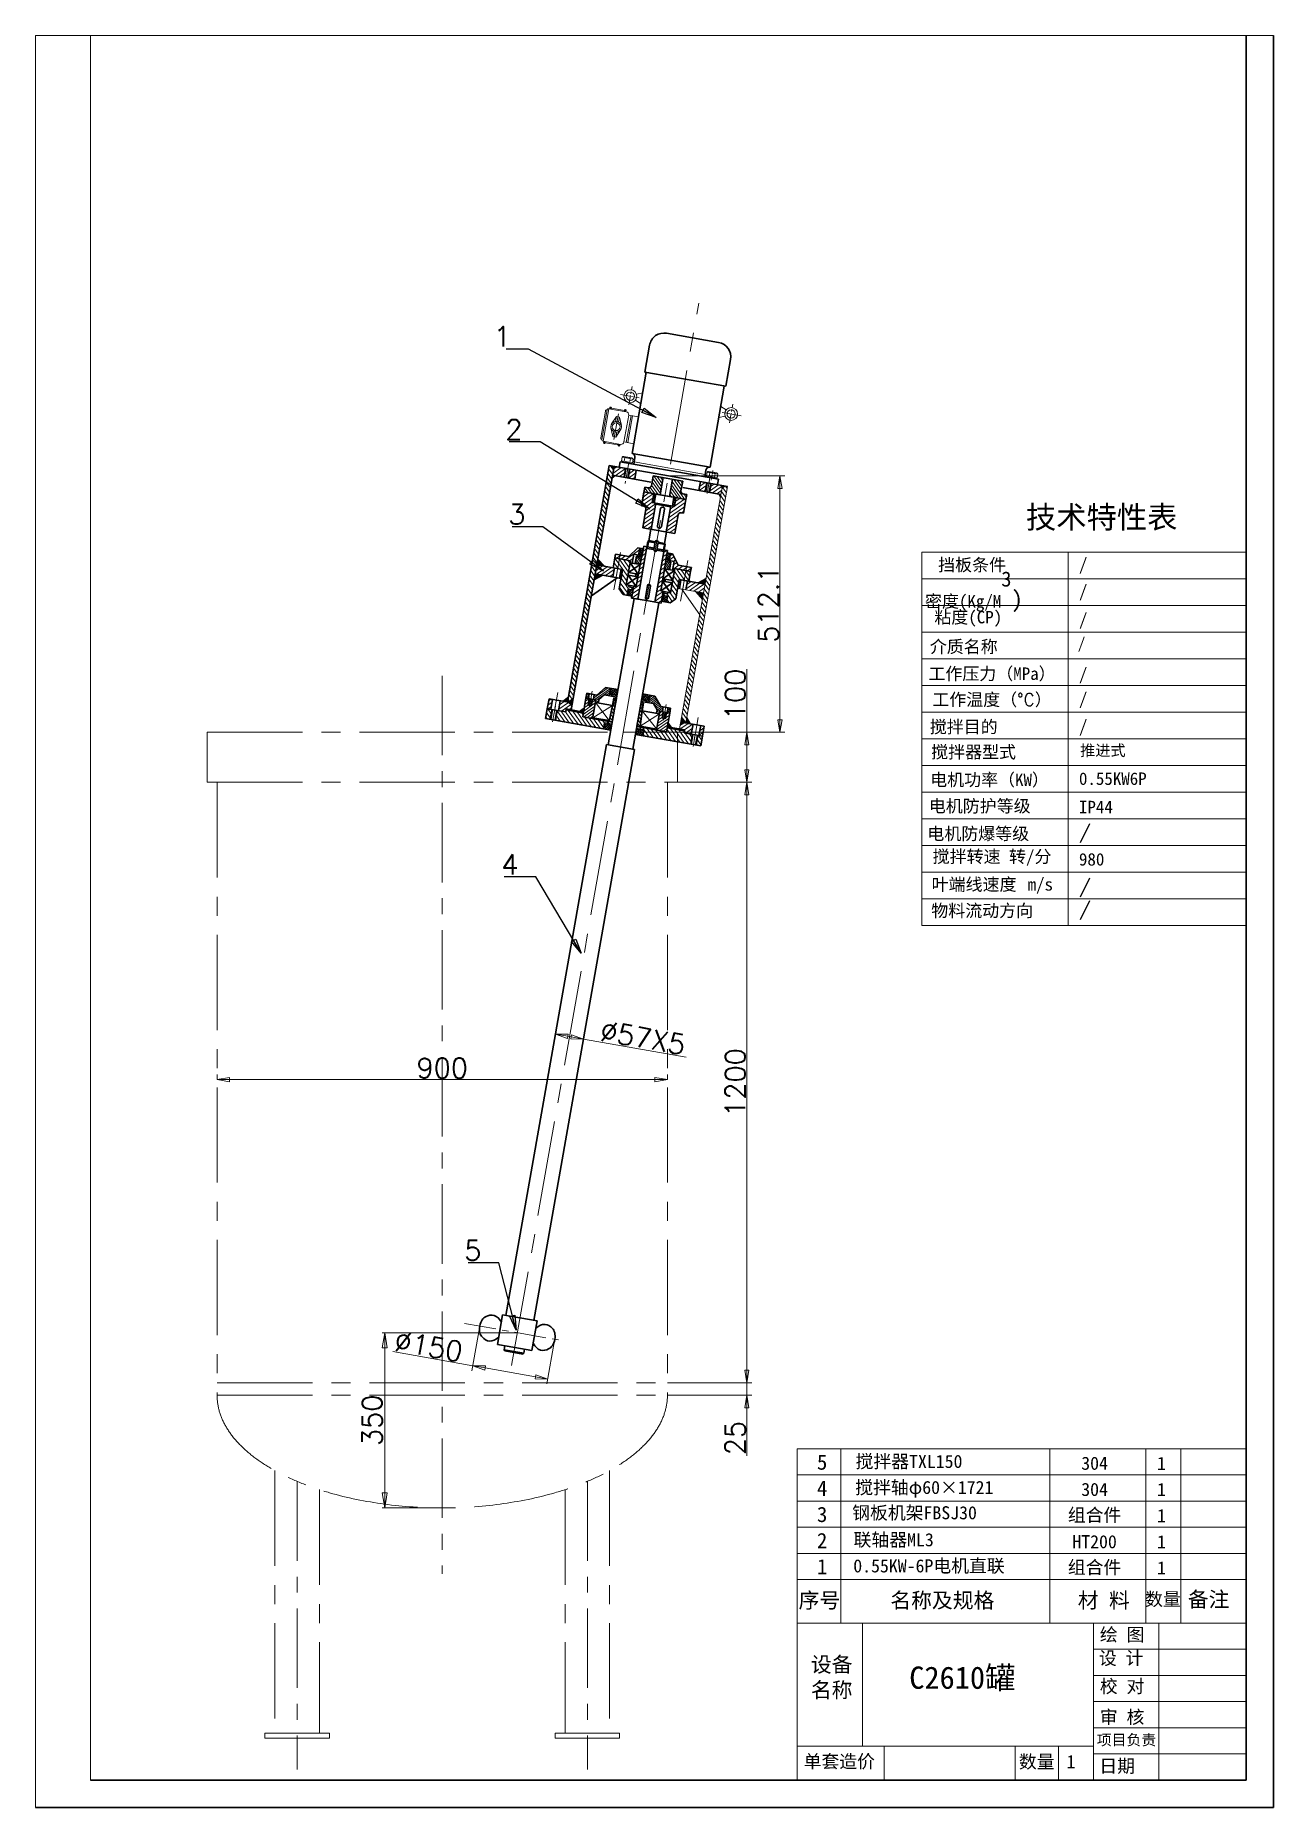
# Model space of a CAD drawing. Extents: x -654 to 1821, y -799 to 2742.
import ezdxf

# ---------------------------------------------------------------- set-up
doc = ezdxf.new("R2010")
doc.units = 0
doc.linetypes.add('CENTER', pattern=[50.8, 31.75, -6.35, 6.35, -6.35])
doc.linetypes.add('CENTERX2', pattern=[101.6, 63.5, -12.7, 12.7, -12.7])
doc.layers.get('0').update_dxf_attribs({"linetype": 'CONTINUOUS', "lineweight": 35})
doc.layers.get('DEFPOINTS').update_dxf_attribs({"linetype": 'CONTINUOUS'})
for name, color, linetype, lineweight in [('CENTER', 1, 'CENTER', 20), ('CENTER2', 3, 'CENTERX2', 20), ('DIM', 4, 'CONTINUOUS', 15)]:
    doc.layers.add(name, color=color, linetype=linetype, lineweight=lineweight)
doc.styles.get("Standard").update_dxf_attribs({"font": 'simplex.shx'})
doc.dimstyles.get("Standard").update_dxf_attribs({"dimtxt": 0.18, "dimasz": 0.18, "dimexe": 0.18, "dimexo": 0.0625, "dimgap": 0.09, "dimtad": 0, "dimtih": 1, "dimtoh": 1, "dimdec": 4, "dimzin": 0, "dimdsep": 46, "dimtxsty": 'Standard', "dimcen": 0.09, "dimadec": 0, "dimazin": 0, "dimtfac": 1, "dimtdec": 4, "dimtofl": 0, "dimtmove": 0, "dimatfit": 3, "dimfxl": 0, "dimtolj": 1, "dimtzin": 0, "dimarcsym": 0})
pattern_1 = [(35, (2174.859, 639.808), (-3.64221, 5.201615), [])]
pattern_2 = [(125, (2163.2244, 573.826), (-5.201615, -3.64221), [])]
pattern_3 = [(35, (2163.2244, 573.826), (-1.821105, 2.600808), []), (125, (2163.2244, 573.826), (-2.600808, -1.821105), [])]

msp = doc.modelspace()

# ---------------------------------------------------------------- texts
at = {"layer": 'DIM', "char_height": 40, "attachment_point": 9}
for s, insert in [('1', (296.47369, 2120.26265)), ('2', (319.76171, 1934.66372)), ('3', (325.52791, 1765.14115)), ('4', (311.52838, 1065.57708)), ('\\A1;5', (237.48983, 294.117))]:
    msp.add_mtext(s, dxfattribs=dict(at, insert=insert))
at = {"layer": 'DIM'}
for s, insert, char_height, width, attachment_point in [('\\f宋体|b0|i0|c134|p2;技术特性表', (1325.75974, 1801.5823), 44.4028529, 629.1067243, 1), ('\\f宋体|b0|i0|c134|p2;挡板条件', (1218.07069, 1682.71831), 24.8655976, 173.4167103, 5), ('\\f宋体|b0|i0|c134|p2;密度(Kg/M\\H30;\\S3^ ;\\H33.5;)', (1221.86679, 1630.32169), 24.8655869, 201.1967805, 5), ('{\\f宋体|b0|i0|c134|p2;/}', (1431.72464, 1697.5791), 24.8655976, 215.25896, 1), ('{\\f宋体|b0|i0|c134|p2;/}', (1431.72464, 1643.85244), 24.8655976, 215.25896, 1), ('\\f宋体|b0|i0|c134|p2;粘度(CP)', (1210.47845, 1576.25737), 24.8655976, 139.747162, 5), ('{\\f宋体|b0|i0|c134|p2;/}', (1431.72464, 1587.196), 24.8655976, 215.25888, 1), ('\\f宋体|b0|i0|c134|p2;介质名称', (1201.48549, 1519.24813), 24.8655976, 342.9259461, 5), ('{\\f宋体|b0|i0|c134|p2;/}', (1429.38332, 1538.52966), 22.2014264, 214.3202207, 1), ('{\\f宋体|b0|i0|c134|p2;工作压力（MPa）}', (1257.99221, 1465.04699), 24.8655976, 399.432696, 5), ('{\\f宋体|b0|i0|c134|p2;/}', (1431.72464, 1478.27772), 24.8655976, 215.25896, 1), ('\\f宋体|b0|i0|c134|p2;工作温度（\\Ftxt.shx;°C\\f宋体|b0|i0|c134|p2;）', (1257.99221, 1413.25957), 24.8655976, 399.4326667, 5), ('{\\f宋体|b0|i0|c134|p2;/}', (1431.72464, 1428.94554), 24.8655976, 215.25888, 1), ('\\f宋体|b0|i0|c134|p2;搅拌目的', (1201.48565, 1359.05837), 24.8655976, 342.9260995, 5), ('{\\f宋体|b0|i0|c134|p2;/}', (1431.72464, 1373.75399), 24.8655976, 215.25896, 1), ('\\f宋体|b0|i0|c134|p2;搅拌器型式', (1221.14002, 1308.73587), 24.8655976, 517.6587731, 5), ('{\\f宋体|b0|i0|c134|p2;推进式}', (1434.13284, 1324.32255), 22.2014264, 430.5179, 1), ('\\f宋体|b0|i0|c134|p2;电机功率（KW）', (1253.07851, 1253.06965), 24.8655976, 517.6587731, 5), ('{\\f宋体|b0|i0|c134|p2;0.55KW6P}', (1431.72464, 1269.2302), 24.8655976, 215.2589, 1), ('\\f宋体|b0|i0|c134|p2;电机防护等级', (1233.42413, 1200.80792), 24.8655976, 517.6587731, 5), ('{\\f宋体|b0|i0|c134|p2;IP44}', (1431.72464, 1212.57382), 24.8655976, 215.25896, 1), ('\\f宋体|b0|i0|c134|p2;电机防爆等级', (1230.49241, 1145.61637), 24.8655976, 517.6587731, 5), ('/', (1431.72464, 1161.77682), 24.8656, 215.2589504, 1), ('\\f宋体|b0|i0|c134|p2;搅拌转速 转/分', (1257.99221, 1098.22352), 24.8655976, 517.6587731, 5), ('{\\f宋体|b0|i0|c134|p2;980}', (1431.72464, 1108.05003), 24.8655976, 215.2589, 1), ('\\f宋体|b0|i0|c134|p2;叶端线速度\\Ftxt.shx; \\f宋体|b0|i0|c134|p2;m/s', (1258.56638, 1042.55721), 24.8655976, 517.6591157, 5), ('/', (1431.72464, 1053.16665), 24.8656, 215.2589459, 1), ('\\f宋体|b0|i0|c134|p2;物料流动方向', (1238.33769, 991.7604), 24.8655976, 517.6587715, 5), ('/', (1431.72464, 1007.92084), 24.8656, 215.2589157, 1), ('\\f宋体|b0|i0|c134|p2;5', (908.12579, -93.64865), 30.4853766, 87.5600988, 1), ('{\\f宋体|b0|i0|c134|p2;搅拌器TXL150}', (985.27462, -94.41316), 26.1303228, 285.591, 1), ('\\f宋体|b0|i0|c134|p2;304', (1462.95442, -111.39787), 26.1303228, 98.7245401, 5), ('\\f宋体|b0|i0|c134|p2;1', (1596.58317, -111.39787), 26.1303228, 418.5729315, 5), ('\\f宋体|b0|i0|c134|p2;4', (908.12579, -145.90929), 30.4853766, 87.5600988, 1), ('{\\f宋体|b0|i0|c134|p2;搅拌轴φ60×1721}', (984.5716, -146.45605), 26.1303228, 389.1441, 1), ('\\f宋体|b0|i0|c134|p2;304', (1462.95442, -163.65852), 26.1303228, 103.3207637, 5), ('\\f宋体|b0|i0|c134|p2;1', (1596.58317, -163.65852), 26.1303228, 418.5729315, 5), ('\\f宋体|b0|i0|c134|p2;3', (908.12579, -198.16994), 30.4853766, 87.5600988, 1), ('{\\f宋体|b0|i0|c134|p2;钢板机架FBSJ30}', (978.49965, -197.0773), 26.1303228, 309.8054, 1), ('\\f宋体|b0|i0|c134|p2;组合件', (1462.95442, -215.91916), 26.1303228, 172.2846244, 5), ('\\f宋体|b0|i0|c134|p2;1', (1596.58317, -215.91916), 26.1303228, 418.5729315, 5), ('{\\f宋体|b0|i0|c134|p2;联轴器ML3}', (981.31688, -250.97735), 26.1303228, 326.4559, 1), ('\\f宋体|b0|i0|c134|p2;2', (908.12579, -250.43058), 30.4853766, 87.5600988, 1), ('\\f宋体|b0|i0|c134|p2;HT200', (1462.95442, -268.17981), 26.1303228, 158.6565577, 5), ('\\f宋体|b0|i0|c134|p2;1', (1596.58317, -268.17981), 26.1303228, 418.5729315, 5), ('\\f宋体|b0|i0|c134|p2;1', (908.12579, -302.69123), 30.4853766, 87.5600988, 1), ('{\\f宋体|b0|i0|c134|p2;0.55KW-6P电机直联}', (980.72821, -303.16541), 26.1303228, 432.7928, 1), ('\\f宋体|b0|i0|c134|p2;组合件', (1462.95442, -320.44045), 26.1303228, 168.5678706, 5), ('\\f宋体|b0|i0|c134|p2;1', (1596.58317, -320.44045), 26.1303228, 418.5729315, 5), ('\\f宋体|b0|i0|c134|p2;序号', (871.47285, -369.84334), 30.4853766, 81.4508293, 1), ('\\f宋体|b0|i0|c134|p2;名称及规格', (1054.73752, -369.84333), 30.4853766, 417.4362625, 1), ('\\f宋体|b0|i0|c134|p2;材 料', (1429.41192, -369.84333), 30.4853766, 191.4098409, 1), ('\\f宋体|b0|i0|c134|p2;数量', (1563.94827, -369.84334), 26.1303228, 81.4508293, 1), ('\\f宋体|b0|i0|c134|p2;备注', (1649.32951, -367.80842), 30.4853766, 130.3215011, 1), ('\\f宋体|b0|i0|c134|p2;绘 图', (1473.49008, -440.51428), 26.1303228, 126.341853, 1), ('\\f宋体|b0|i0|c134|p2;设备\\P名称', (895.90814, -498.04281), 30.4853766, 124.2131027, 1), ('\\f宋体|b0|i0|c134|p2;设 计', (1471.5758, -487.57356), 26.1303228, 126.341853, 1), ('{\\f宋体|b0|i0|c134|p2;C2610罐}', (1092.54636, -517.36931), 44.5536, 319.5108, 1), ('\\f宋体|b0|i0|c134|p2;校 对', (1473.49007, -543.79033), 26.1303228, 126.341853, 1), ('\\f宋体|b0|i0|c134|p2;审 核', (1473.49008, -605.1598), 26.1303228, 126.341853, 1), ('\\f宋体|b0|i0|c134|p2;项目负责', (1467.38126, -653.1061), 21.775269, 126.341853, 1), ('\\f宋体|b0|i0|c134|p2;单套造价', (881.45858, -693.93497), 26.1303228, 177.9257233, 1), ('\\f宋体|b0|i0|c134|p2;数量', (1311.68392, -694.44213), 26.1303228, 87.9407305, 1), ('{\\f宋体|b0|i0|c134|p2;1}', (1406.8813, -694.44213), 26.1303228, 87.9407, 1), ('\\f宋体|b0|i0|c134|p2;日期', (1472.49968, -703.19676), 26.1303228, 130.8876581, 1)]:
    msp.add_mtext(s, dxfattribs=dict(at, insert=insert, char_height=char_height, width=width, attachment_point=attachment_point))

# ---------------------------------------------------------------- blocks, each defined once
blk = doc.blocks.new('_CLOSED')
at = {"color": 0, "linetype": 'ByBlock'}
for p, q in [((-1, 0.17), (0, 0)), ((-1, 0.17), (-1, -0.17)), ((0, 0), (-1, -0.17)), ((0, 0), (-1, 0))]:
    blk.add_line(p, q, dxfattribs=at)
blk = doc.blocks.new('*D3')
at = {"layer": 'DEFPOINTS', "color": 0}
for p in [(234.3, 162.8), (383.8, 134.4), (370.2, 57.1)]:
    blk.add_point(p, dxfattribs=at)
at = {"layer": 'DIM', "color": 0}
for p, q in [((234.3, 162.8), (218.6, 73.7)), ((220.3, 83.5), (60.3, 111.8)), ((383.8, 134.4), (368.4, 47.3)), ((345.6, 61.5), (244.9, 79.2))]:
    blk.add_line(p, q, dxfattribs=at)
at = {"layer": 'DIM', "color": 0, "xscale": 25, "yscale": 25, "zscale": 25}
for p, rotation in [((220.3, 83.5), 170.0000000000057), ((370.2, 57.1), 350.0000000000057)]:
    blk.add_blockref('_CLOSED', p, dxfattribs=dict(at, rotation=rotation))
at = {"layer": 'DIM', "color": 0, "insert": (132, 122.5), "char_height": 40, "attachment_point": 5, "rotation": 350}
blk.add_mtext('\\A1;%%c150', dxfattribs=at)
blk = doc.blocks.new('_DotSmall')
at = {"color": 0, "linetype": 'ByBlock', "const_width": 0.5}
blk.add_lwpolyline([(-0.0625, 0, 1), (0.0625, 0, 1)], format="xyb", close=True, dxfattribs=at)
blk = doc.blocks.new('*D4')
at = {"layer": 'DEFPOINTS', "color": 0}
for p in [(629.2, 1349.6), (767.9, 1349.6), (629.2, 1249.6)]:
    blk.add_point(p, dxfattribs=at)
at = {"layer": 'DIM', "color": 0}
for p, q in [((767.9, 1349.6), (767.9, 1475.8)), ((629.2, 1349.6), (777.9, 1349.6)), ((767.9, 1274.6), (767.9, 1324.6)), ((629.2, 1249.6), (777.9, 1249.6))]:
    blk.add_line(p, q, dxfattribs=at)
at = {"layer": 'DIM', "color": 0, "xscale": 25, "yscale": 25, "zscale": 25}
for p, rotation in [((767.9, 1349.6), 90), ((767.9, 1249.6), 270)]:
    blk.add_blockref('_CLOSED', p, dxfattribs=dict(at, rotation=rotation))
at = {"layer": 'DIM', "color": 0, "insert": (744.9, 1425.2), "char_height": 40, "attachment_point": 5, "rotation": 90}
blk.add_mtext('\\A1;100', dxfattribs=at)
blk = doc.blocks.new('*D5')
at = {"layer": 'DEFPOINTS', "color": 0}
for p in [(699.4, 1249.6), (609.2, 49.6), (767.9, 49.6)]:
    blk.add_point(p, dxfattribs=at)
at = {"layer": 'DIM', "color": 0}
for p, q in [((699.4, 1249.6), (777.9, 1249.6)), ((767.9, 1224.6), (767.9, 74.6)), ((609.2, 49.6), (777.9, 49.6))]:
    blk.add_line(p, q, dxfattribs=at)
at = {"layer": 'DIM', "color": 0, "xscale": 25, "yscale": 25, "zscale": 25}
for p, rotation in [((767.9, 1249.6), 90), ((767.9, 49.6), 270)]:
    blk.add_blockref('_CLOSED', p, dxfattribs=dict(at, rotation=rotation))
at = {"layer": 'DIM', "color": 0, "insert": (744.9, 649.6), "char_height": 40, "attachment_point": 5, "rotation": 90}
blk.add_mtext('\\A1;1200', dxfattribs=at)
blk = doc.blocks.new('*D6')
at = {"layer": 'DEFPOINTS', "color": 0}
for p in [(609.2, 49.6), (609.2, 24.6), (767.9, 24.6)]:
    blk.add_point(p, dxfattribs=at)
at = {"layer": 'DIM', "color": 0}
for p, q in [((767.9, 74.6), (767.9, 99.6)), ((609.2, 49.6), (777.9, 49.6)), ((767.9, 49.6), (767.9, 24.6)), ((609.2, 24.6), (777.9, 24.6)), ((767.9, -0.4), (767.9, -96.2))]:
    blk.add_line(p, q, dxfattribs=at)
at = {"layer": 'DIM', "color": 0, "xscale": 25, "yscale": 25, "zscale": 25}
for p, rotation in [((767.9, 49.6), 270), ((767.9, 24.6), 90)]:
    blk.add_blockref('_CLOSED', p, dxfattribs=dict(at, rotation=rotation))
at = {"layer": 'DIM', "color": 0, "insert": (744.9, -60.8), "char_height": 40, "attachment_point": 5, "rotation": 90}
blk.add_mtext('\\A1;25', dxfattribs=at)
blk = doc.blocks.new('*D7')
at = {"layer": 'DEFPOINTS', "color": 0}
for p in [(-290.8, 655.4), (609.2, 655.4), (609.2, 655.4)]:
    blk.add_point(p, dxfattribs=at)
at = {"layer": 'DIM', "color": 0}
for p, q in [((-290.8, 655.4), (-290.8, 665.4)), ((-265.8, 655.4), (584.2, 655.4)), ((609.2, 655.4), (609.2, 665.4))]:
    blk.add_line(p, q, dxfattribs=at)
at = {"layer": 'DIM', "color": 0, "xscale": 25, "yscale": 25, "zscale": 25, "rotation": 180}
blk.add_blockref('_CLOSED', (-290.8, 655.4), dxfattribs=at)
at = {"layer": 'DIM', "color": 0, "xscale": 25, "yscale": 25, "zscale": 25}
blk.add_blockref('_CLOSED', (609.2, 655.4), dxfattribs=at)
at = {"layer": 'DIM', "color": 0, "insert": (159.2, 678.4), "char_height": 40, "attachment_point": 5}
blk.add_mtext('\\A1;900', dxfattribs=at)
blk = doc.blocks.new('*D58')
at = {"layer": 'DEFPOINTS', "color": 0}
for p in [(383.9, 737.5), (440.1, 727.6), (441.6, 736.5)]:
    blk.add_point(p, dxfattribs=at)
at = {"layer": 'DIM', "color": 0}
for p, q in [((383.9, 737.5), (387.2, 756.2)), ((440.1, 727.6), (443.4, 746.3)), ((410.1, 742), (417, 740.8)), ((441.6, 736.5), (646.6, 700.3))]:
    blk.add_line(p, q, dxfattribs=at)
at = {"layer": 'DIM', "color": 0, "xscale": 25, "yscale": 25, "zscale": 25}
for p, rotation in [((385.5, 746.3), 170.0000000000001), ((441.6, 736.5), 350.0000000000001)]:
    blk.add_blockref('_CLOSED', p, dxfattribs=dict(at, rotation=rotation))
at = {"layer": 'DIM', "color": 0, "insert": (560.4, 738.9), "char_height": 40, "attachment_point": 5, "rotation": 350}
blk.add_mtext('\\A1;%%c57X5', dxfattribs=at)
blk = doc.blocks.new('*D59')
at = {"layer": 'DEFPOINTS', "color": 0}
for p in [(611.1, 1861.7), (520.8, 1349.6), (834.1, 1349.6)]:
    blk.add_point(p, dxfattribs=at)
at = {"layer": 'DIM', "color": 0}
for p, q in [((611.1, 1861.7), (844.1, 1861.7)), ((834.1, 1836.7), (834.1, 1374.6)), ((520.8, 1349.6), (844.1, 1349.6))]:
    blk.add_line(p, q, dxfattribs=at)
at = {"layer": 'DIM', "color": 0, "xscale": 25, "yscale": 25, "zscale": 25}
for p, rotation in [((834.1, 1861.7), 90), ((834.1, 1349.6), 270)]:
    blk.add_blockref('_CLOSED', p, dxfattribs=dict(at, rotation=rotation))
at = {"layer": 'DIM', "color": 0, "insert": (811.1, 1605.7), "char_height": 40, "attachment_point": 5, "rotation": 90}
blk.add_mtext('\\A1;512.1', dxfattribs=at)
blk = doc.blocks.new('*D60')
at = {"layer": 'DEFPOINTS', "color": 0}
for p in [(44.3, 149.6), (309.2, 149.6), (159.2, -200.4)]:
    blk.add_point(p, dxfattribs=at)
at = {"layer": 'DIM', "color": 0}
for p, q in [((309.2, 149.6), (39.3, 149.6)), ((44.3, -170.4), (44.3, 119.6)), ((159.2, -200.4), (39.3, -200.4))]:
    blk.add_line(p, q, dxfattribs=at)
at = {"layer": 'DIM', "color": 0, "xscale": 30, "yscale": 30, "zscale": 30}
for p, rotation in [((44.3, 149.6), 90), ((44.3, -200.4), 270)]:
    blk.add_blockref('_CLOSED', p, dxfattribs=dict(at, rotation=rotation))
at = {"layer": 'DIM', "color": 0, "insert": (19.3, -25.4), "char_height": 40, "attachment_point": 5, "rotation": 90}
blk.add_mtext('\\A1;350', dxfattribs=at)

# ---------------------------------------------------------------- dimensions: what is measured, and where the dimension line sits
at = {"layer": 'DIM'}
for base, p1, p2, override, picture, middle in [((834.05219, 1349.60159), (611.10757, 1861.70162), (520.81052, 1349.60159), {"dimtxt": 40, "dimasz": 25, "dimexe": 10, "dimexo": 0, "dimgap": 3, "dimtad": 1, "dimtih": 0, "dimtoh": 0, "dimzin": 8, "dimblk1": 'CLOSED', "dimblk2": 'CLOSED', "dimsah": 1, "dimcen": 2.5, "dimtfac": 0.6, "dimtofl": 1, "dimldrblk": 'DotSmall', "dimtzin": 8}, '*D59', (811.05219, 1605.65161)), ((767.94335, 1349.60159), (629.21814, 1249.60159), (629.21814, 1349.60159), {"dimtxt": 40, "dimasz": 25, "dimexe": 10, "dimexo": 0, "dimgap": 3, "dimtad": 1, "dimtih": 0, "dimtoh": 0, "dimzin": 8, "dimblk1": 'CLOSED', "dimblk2": 'CLOSED', "dimsah": 1, "dimcen": 2.5, "dimtfac": 0.6, "dimtofl": 1, "dimldrblk": 'DotSmall', "dimtzin": 8}, '*D4', (744.94335, 1425.22064)), ((767.94335, 49.60159), (699.39221, 1249.60159), (609.21814, 49.60159), {"dimtxt": 40, "dimasz": 25, "dimexe": 10, "dimexo": 0, "dimgap": 3, "dimtad": 1, "dimtih": 0, "dimtoh": 0, "dimzin": 8, "dimblk1": 'CLOSED', "dimblk2": 'CLOSED', "dimsah": 1, "dimcen": 2.5, "dimtfac": 0.6, "dimtofl": 1, "dimldrblk": 'DotSmall', "dimtzin": 8}, '*D5', (744.94335, 649.60159)), ((44.2665, 149.60159), (159.21814, -200.39841), (309.21814, 149.60159), {"dimtxt": 40, "dimasz": 30, "dimexe": 5, "dimexo": 0, "dimgap": 5, "dimtad": 1, "dimtih": 0, "dimtoh": 0, "dimzin": 8, "dimblk1": 'CLOSED', "dimblk2": 'CLOSED', "dimsah": 1, "dimcen": 2.5, "dimtfac": 0.6, "dimtofl": 1, "dimldrblk": 'DotSmall', "dimtzin": 8}, '*D60', (19.2665, -25.39841)), ((767.94335, 24.60159), (609.21814, 49.60159), (609.21814, 24.60159), {"dimtxt": 40, "dimasz": 25, "dimexe": 10, "dimexo": 0, "dimgap": 3, "dimtad": 1, "dimtih": 0, "dimtoh": 0, "dimzin": 8, "dimblk1": 'CLOSED', "dimblk2": 'CLOSED', "dimsah": 1, "dimcen": 2.5, "dimtfac": 0.6, "dimtofl": 1, "dimldrblk": 'DotSmall', "dimtzin": 8}, '*D6', (744.94335, -60.77936))]:
    dim = msp.add_linear_dim(base=base, p1=p1, p2=p2, angle=90, dimstyle='Standard', override=override, dxfattribs=at)
    dim.commit()
    dim.dimension.update_dxf_attribs({"geometry": picture, "text_midpoint": middle})
dim = msp.add_aligned_dim(p1=(383.9343, 737.46294), p2=(440.06834, 727.56499), distance=9.02277, text='%%c<>X5', dimstyle='Standard', override={"dimtxt": 40, "dimasz": 25, "dimexe": 10, "dimexo": 0, "dimgap": 3, "dimtad": 1, "dimtih": 0, "dimtoh": 0, "dimzin": 8, "dimblk1": 'CLOSED', "dimblk2": 'CLOSED', "dimsah": 1, "dimcen": 2.5, "dimtfac": 0.6, "dimtofl": 1, "dimldrblk": 'DotSmall', "dimtzin": 8}, dxfattribs=at)
dim.commit()
dim.dimension.update_dxf_attribs({"geometry": '*D58', "text_midpoint": (560.42948, 738.85885)})
dim = msp.add_linear_dim(base=(609.21814, 655.38285), p1=(-290.78186, 655.38285), p2=(609.21814, 655.38285), dimstyle='Standard', override={"dimtxt": 40, "dimasz": 25, "dimexe": 10, "dimexo": 0, "dimgap": 3, "dimtad": 1, "dimtih": 0, "dimtoh": 0, "dimzin": 8, "dimblk1": 'CLOSED', "dimblk2": 'CLOSED', "dimsah": 1, "dimcen": 2.5, "dimtfac": 0.6, "dimtofl": 1, "dimldrblk": 'DotSmall', "dimtzin": 8}, dxfattribs=at)
dim.commit()
dim.dimension.update_dxf_attribs({"geometry": '*D7', "text_midpoint": (159.21814, 678.38285)})
dim = msp.add_linear_dim(base=(370.18499, 57.11677), p1=(234.27681, 162.81577), p2=(383.8185, 134.43628), angle=350, text='%%c150', dimstyle='Standard', override={"dimtxt": 40, "dimasz": 25, "dimexe": 10, "dimexo": 0, "dimgap": 3, "dimtad": 1, "dimtih": 0, "dimtoh": 0, "dimzin": 8, "dimblk1": 'CLOSED', "dimblk2": 'CLOSED', "dimsah": 1, "dimcen": 2.5, "dimtfac": 0.6, "dimtofl": 1, "dimldrblk": 'DotSmall', "dimtzin": 8}, dxfattribs=at)
dim.commit()
dim.dimension.update_dxf_attribs({"geometry": '*D3', "text_midpoint": (128.00879, 99.81897), "dimtype": 160})

# ---------------------------------------------------------------- hatches: boundary and pattern name
at = {"layer": 'DIM'}
h = msp.add_hatch(dxfattribs=at)
h.set_pattern_fill('ANSI31', color=256, scale=2, angle=-10, style=0)
h.set_pattern_definition([(35, (2163.2244, 573.826), (-3.64221, 5.201615), [])])
h.paths.add_polyline_path([(391.58064, 1392.69684), (406.10655, 1390.13553), (407.14844, 1396.04438), (416.99652, 1394.30789), (418.21972, 1401.24501), (411.43385, 1409.50471), (395.0536, 1412.39299)])
h.paths.add_polyline_path([(369.17626, 1396.64734), (376.31612, 1395.38839), (379.78908, 1415.08454), (372.64922, 1416.34349)])
h.paths.add_polyline_path([(643.5023, 1354.36881), (642.46041, 1348.45997), (656.98633, 1345.89866), (660.45929, 1365.59481), (644.07904, 1368.48309), (634.87742, 1363.04241), (633.65422, 1356.10529)])
h.paths.add_polyline_path([(672.25085, 1343.20711), (679.3907, 1341.94816), (682.86367, 1361.64431), (675.72381, 1362.90326)])
h.paths.add_polyline_path([(468.04908, 1683.84137), (464.92341, 1666.11483), (500.13029, 1659.90691), (503.25596, 1677.63345)])
h.paths.add_polyline_path([(519.75149, 1674.72484), (516.55086, 1675.2892), (513.4252, 1657.56266), (516.62582, 1656.9983)])
h.paths.add_polyline_path([(649.49991, 1651.8467), (646.37424, 1634.12016), (681.58112, 1627.91223), (684.70679, 1645.63877)])
h.paths.add_polyline_path([(636.20501, 1654.19095), (633.00438, 1654.7553), (629.87871, 1637.02876), (633.07934, 1636.46441)])
h.paths.add_polyline_path([(697.27825, 1846.50741), (694.15258, 1828.78087), (716.31076, 1824.87378), (718.4402, 1836.95046), (715.0692, 1843.37038)])
h.paths.add_polyline_path([(687.43017, 1848.24389), (675.12007, 1850.41449), (671.99441, 1832.68795), (684.3045, 1830.51735)])
h.paths.add_polyline_path([(521.81122, 1859.1693), (524.93689, 1876.89584), (507.14594, 1880.03286), (501.78249, 1875.15306), (499.65305, 1863.07638)])
h.paths.add_polyline_path([(531.6593, 1857.43282), (543.9694, 1855.26222), (547.09507, 1872.98876), (534.78497, 1875.15936)])
h.paths.add_polyline_path([(521.81122, 1859.1693), (523.28844, 1858.90883), (526.4141, 1876.63537), (524.93689, 1876.89584)])
h.paths.add_polyline_path([(534.78497, 1875.15936), (533.30776, 1875.41983), (530.18209, 1857.69329), (531.6593, 1857.43282)])
h.paths.add_polyline_path([(697.27825, 1846.50741), (695.80104, 1846.76788), (692.67537, 1829.04134), (694.15258, 1828.78087)])
h.paths.add_polyline_path([(684.3045, 1830.51735), (685.78172, 1830.25688), (688.90738, 1847.98342), (687.43017, 1848.24389)])
h = msp.add_hatch(dxfattribs=at)
h.set_pattern_fill('ANSI31', color=256, scale=2, angle=80, style=0)
h.set_pattern_definition(pattern_2)
h.paths.add_polyline_path([(409.57951, 1409.83168), (411.43385, 1409.50471), (421.22371, 1418.28149), (501.78249, 1875.15306), (497.735, 1881.69227), (492.93064, 1882.53941)])
h.paths.add_polyline_path([(729.2845, 1840.86384), (724.48014, 1841.71098), (718.4402, 1836.95046), (637.88142, 1380.07889), (644.07904, 1368.48309), (645.93338, 1368.15612)])
h = msp.add_hatch(color=256, dxfattribs=at)
h.paths.add_polyline_path([(502.77872, 1880.80292), (497.735, 1881.69227), (501.78249, 1875.15306)])
h.paths.add_polyline_path([(507.14594, 1880.03286), (502.77872, 1880.80292), (501.78249, 1875.15306)])
for points in [[(504.57709, 1862.20814), (499.65305, 1863.07638), (498.57739, 1856.97599)], [(711.38672, 1825.74203), (716.31076, 1824.87378), (715.23509, 1818.77339)], [(411.48793, 1420.65485), (400.28095, 1411.47127), (409.57951, 1409.83168)], [(443.12285, 1398.50841), (430.59717, 1389.87888), (441.26942, 1387.99707)], [(459.92368, 1378.61526), (459.57638, 1376.64565), (464.50042, 1375.77741), (464.84772, 1377.74702)], [(587.94869, 1356.041), (587.60139, 1354.07138), (582.67735, 1354.93963), (583.02465, 1356.90924)], [(610.54017, 1368.98822), (619.35898, 1356.59508), (608.68673, 1358.47688)], [(647.84179, 1378.97929), (655.23194, 1366.51653), (645.93338, 1368.15612)]]:
    msp.add_hatch(color=256, dxfattribs=at).paths.add_polyline_path(points)
h = msp.add_hatch(dxfattribs=at)
h.set_pattern_fill('ANSI31', color=256, scale=1.5, angle=80, style=0)
h.set_pattern_definition([(125, (-166.779, 1752.2054), (-3.901212, -2.731658), [])])
h.paths.add_polyline_path([(571.42985, 1838.23508), (564.0438, 1839.53744), (562.30731, 1829.68936), (594.80597, 1823.95897), (600.88366, 1858.42724), (580.6951, 1861.98703), (577.22213, 1842.29088, -0.4142135624)])
h.paths.add_polyline_path([(613.51732, 1820.65966), (626.31982, 1818.40223), (646.01597, 1814.92927), (647.75245, 1824.77734), (640.3664, 1826.07971, -0.4142135624), (636.3106, 1831.87198), (639.78356, 1851.56814), (619.595, 1855.12793)])
h = msp.add_hatch(color=256, dxfattribs=at)
h.paths.add_polyline_path([(719.43642, 1842.60032), (724.48014, 1841.71098), (718.4402, 1836.95046)])
h.paths.add_polyline_path([(715.0692, 1843.37038), (719.43642, 1842.60032), (718.4402, 1836.95046)])
h = msp.add_hatch(dxfattribs=at)
h.set_pattern_fill('ANSI31', color=256, scale=2, angle=-10, style=0)
h.set_pattern_definition([(35, (-166.779, 1752.2054), (-3.64221, 5.201615), [])])
h.paths.add_polyline_path([(586.26386, 1807.1875), (578.8778, 1808.48986), (582.00347, 1826.2164), (562.30731, 1829.68936), (557.44516, 1802.11474), (562.3692, 1801.2465, -0.4142135624), (566.425, 1795.45422), (559.82637, 1758.03153), (577.06051, 1754.99269)])
h.paths.add_polyline_path([(636.22978, 1788.22289), (641.15382, 1787.35465), (646.01597, 1814.92927), (626.31982, 1818.40223), (623.19415, 1800.67569), (615.80809, 1801.97805), (606.60474, 1749.78324), (623.83887, 1746.7444), (630.43751, 1784.16709, -0.4142135624)])
h = msp.add_hatch(dxfattribs=at)
h.set_pattern_fill('ANSI37', color=256, angle=-10, style=0)
h.set_pattern_definition([(35, (-166.779, 1752.2054), (-1.821105, 2.600808), []), (125, (-166.779, 1752.2054), (-2.600808, -1.821105), [])])
h.paths.add_polyline_path([(578.8778, 1808.48986), (582.81703, 1807.79527), (585.9427, 1825.52181), (582.00347, 1826.2164)])
h.paths.add_polyline_path([(619.25492, 1801.37028), (623.19415, 1800.67569), (626.31982, 1818.40223), (622.38059, 1819.09682)])
h = msp.add_hatch(dxfattribs=at)
h.set_pattern_fill('ANSI31', color=256, scale=2, angle=-10, style=0)
h.set_pattern_definition(pattern_1)
h.paths.add_polyline_path([(535.53455, 1692.2504), (534.83996, 1688.31117), (538.77919, 1687.61657), (541.90485, 1705.34311), (551.75293, 1703.60663), (554.18401, 1717.39394), (550.24478, 1718.08853), (531.9997, 1700.9971), (505.40989, 1705.6856), (504.0207, 1697.80714)])
h.paths.add_polyline_path([(619.53342, 1673.37742), (623.47265, 1672.68283), (624.16725, 1676.62206), (655.6811, 1671.06532), (657.07028, 1678.94378), (630.48047, 1683.63228), (619.18132, 1705.93316), (615.24209, 1706.62775), (612.81101, 1692.84044), (622.65909, 1691.10396)])
h = msp.add_hatch(dxfattribs=at)
h.set_pattern_fill('ANSI37', color=256, angle=-10, style=0)
h.set_pattern_definition([(35, (1200.3804, 1302.627), (-1.821105, 2.600808), []), (125, (1200.3804, 1302.627), (-2.600808, -1.821105), [])])
h.paths.add_polyline_path([(528.47686, 1623.43042), (538.32494, 1621.69394), (540.40872, 1633.51163), (530.56064, 1635.24811)])
h.paths.add_polyline_path([(597.41341, 1611.27505), (607.26148, 1609.53857), (609.34526, 1621.35626), (599.49718, 1623.09274)])
h.paths.add_polyline_path([(561.07766, 1716.1784), (554.18401, 1717.39394), (552.10023, 1705.57625), (558.99388, 1704.36071)])
h.paths.add_polyline_path([(606.26466, 1696.0256), (613.15831, 1694.81006), (615.24209, 1706.62775), (608.34843, 1707.84329)])
h = msp.add_hatch(dxfattribs=at)
h.set_pattern_fill('ANSI31', color=256, scale=2, angle=-10, style=0)
h.set_pattern_definition(pattern_1)
h.paths.add_polyline_path([(537.63035, 1617.75471), (549.94045, 1615.58411), (568.34715, 1719.97373), (561.9459, 1721.10244), (558.12564, 1699.43667), (554.99997, 1681.71013), (554.01517, 1681.88378), (546.72194, 1640.52185), (541.7979, 1641.39009)])
h.paths.add_polyline_path([(584.40872, 1609.50642), (596.71881, 1607.33582), (600.88637, 1630.9712), (595.96233, 1631.83944), (603.25555, 1673.20137), (602.27075, 1673.37502), (605.39641, 1691.10156), (609.21667, 1712.76733), (602.81542, 1713.89604)])
h = msp.add_hatch(dxfattribs=at)
h.set_pattern_fill('ANSI31', color=256, angle=80, style=0)
h.set_pattern_definition([(125, (233.7045, 1473.078), (-2.600808, -1.821105), [])])
h.paths.add_polyline_path([(544.68803, 1686.57468), (554.53611, 1684.8382), (557.14083, 1699.61032), (547.29276, 1701.3468)])
h.paths.add_polyline_path([(616.2293, 1689.19143), (606.38122, 1690.92791), (603.7765, 1676.15579), (613.62458, 1674.41931)])
h = msp.add_hatch(color=256, dxfattribs=at)
h.paths.add_polyline_path([(483.38025, 1681.13807), (470.11031, 1695.53116), (468.04908, 1683.84137)])
h.paths.add_polyline_path([(462.66912, 1653.33011), (481.29302, 1663.22843), (464.92341, 1666.11483)])
h = msp.add_hatch(dxfattribs=at)
h.set_pattern_fill('ANSI31', color=256, scale=2, angle=80, style=0)
h.set_pattern_definition([(125, (2174.859, 639.808), (-5.201615, -3.64221), [])])
h.paths.add_polyline_path([(535.53455, 1692.2504), (504.0207, 1697.80714), (500.54774, 1678.11098), (519.75149, 1674.72484), (512.97921, 1636.31734), (521.09081, 1624.73278), (528.47686, 1623.43042), (530.56064, 1635.24811), (537.9467, 1633.94575), (538.81494, 1638.86979), (532.41369, 1639.9985), (532.93464, 1642.95293), (527.02579, 1643.99482)])
h.paths.add_polyline_path([(615.65849, 1628.36648), (609.74964, 1629.40837), (609.2287, 1626.45395), (602.82744, 1627.58266), (601.9592, 1622.65862), (609.34526, 1621.35626), (607.26148, 1609.53857), (614.64754, 1608.23621), (626.2321, 1616.3478), (633.00438, 1654.7553), (652.20813, 1651.36916), (655.6811, 1671.06532), (624.16725, 1676.62206)])
h = msp.add_hatch(dxfattribs=at)
h.set_pattern_fill('ANSI31', color=256, angle=80, style=0)
h.set_pattern_definition([(125, (1200.3804, 1302.627), (-2.600808, -1.821105), [])])
h.paths.add_polyline_path([(545.27087, 1661.08625), (550.19491, 1660.21801), (551.06315, 1665.14205), (546.13911, 1666.01029)])
h.paths.add_polyline_path([(599.43529, 1651.5356), (604.35933, 1650.66736), (605.22757, 1655.5914), (600.30354, 1656.45964)])
h = msp.add_hatch(dxfattribs=at)
h.set_pattern_fill('ANSI31', color=256, angle=-10, style=0)
h.set_pattern_definition([(35, (233.7045, 1473.078), (-1.821105, 2.600808), [])])
h.paths.add_polyline_path([(554.53611, 1684.8382), (555.52092, 1684.66455), (558.12564, 1699.43667), (557.14083, 1699.61032)])
h.paths.add_polyline_path([(554.01517, 1681.88378), (554.99997, 1681.71013), (555.52092, 1684.66455), (554.53611, 1684.8382)])
h.paths.add_polyline_path([(602.79169, 1676.32944), (603.7765, 1676.15579), (606.38122, 1690.92791), (605.39641, 1691.10156)])
h.paths.add_polyline_path([(602.27075, 1673.37502), (603.25555, 1673.20137), (603.7765, 1676.15579), (602.79169, 1676.32944)])
h = msp.add_hatch(color=256, dxfattribs=at)
h.paths.add_polyline_path([(686.76801, 1657.32856), (684.70679, 1645.63877), (669.37562, 1648.34207)])
h.paths.add_polyline_path([(665.21152, 1630.79864), (681.58112, 1627.91223), (679.32683, 1615.12751)])
h = msp.add_hatch(color=256, dxfattribs=at)
h.paths.add_polyline_path([(421.22371, 1418.28149), (411.43385, 1409.50471), (419.42759, 1408.0952)])
h.paths.add_polyline_path([(419.42759, 1408.0952), (411.43385, 1409.50471), (418.21972, 1401.24501)])
h = msp.add_hatch(dxfattribs=at)
h.set_pattern_fill('ANSI31', color=256, scale=1.5, angle=-10, style=0)
h.set_pattern_definition([(35, (2163.2244, 573.826), (-2.731658, 3.901212), [])])
h.paths.add_polyline_path([(466.17502, 1414.06834), (460.26617, 1415.11023), (458.18239, 1403.29254), (456.70518, 1403.55301), (453.99252, 1402.56568), (451.78114, 1404.42125), (450.30393, 1404.68172), (452.38771, 1416.49942), (446.47886, 1417.54131), (439.88023, 1380.11861), (459.57638, 1376.64565)])
h.paths.add_polyline_path([(613.89618, 1388.02112), (607.98733, 1389.06301), (605.90355, 1377.24531), (604.42634, 1377.50578), (601.71368, 1376.51846), (599.5023, 1378.37403), (598.02509, 1378.6345), (600.10887, 1390.45219), (594.20002, 1391.49408), (592.98449, 1384.60043), (587.60139, 1354.07138), (607.29755, 1350.59842)])
h.paths.add_polyline_path([(601.58608, 1390.19172), (600.10887, 1390.45219), (598.02509, 1378.6345), (599.5023, 1378.37403)], flags=17)
h.paths.add_polyline_path([(607.98733, 1389.06301), (606.51012, 1389.32348), (604.42634, 1377.50578), (605.90355, 1377.24531)], flags=16)
h.paths.add_polyline_path([(453.86492, 1416.23894), (452.38771, 1416.49942), (450.30393, 1404.68172), (451.78114, 1404.42125)], flags=17)
h.paths.add_polyline_path([(460.26617, 1415.11023), (458.78896, 1415.3707), (456.70518, 1403.55301), (458.18239, 1403.29254)])
h = msp.add_hatch(dxfattribs=at)
h.set_pattern_fill('ANSI31', color=256, angle=-10, style=0)
h.set_pattern_definition([(35, (-841.6403, 1435.132), (-1.821105, 2.600808), [])])
h.paths.add_polyline_path([(446.47886, 1417.54131), (451.4029, 1416.67307), (453.13938, 1426.52114), (448.21534, 1427.38938)])
h.paths.add_polyline_path([(483.71379, 1424.17633), (497.97667, 1421.6614), (498.49762, 1424.61582), (493.57358, 1425.48406), (495.65736, 1437.30176), (485.80928, 1439.03824), (467.9115, 1423.91642), (462.98746, 1424.78466), (461.25098, 1414.93658), (466.17502, 1414.06834), (465.30677, 1409.1443), (471.21562, 1408.10241), (472.35814, 1414.58196)])
h.paths.add_polyline_path([(588.56545, 1394.09147), (587.42294, 1387.61193), (593.33178, 1386.57004), (594.20002, 1391.49408), (599.12406, 1390.62584), (600.86054, 1400.47392), (595.93651, 1401.34216), (584.29006, 1421.67342), (574.44198, 1423.4099), (572.3582, 1411.59221), (567.43416, 1412.46045), (566.91322, 1409.50603), (581.17611, 1406.99109)])
h.paths.add_polyline_path([(608.97214, 1388.88936), (613.89618, 1388.02112), (615.63266, 1397.86919), (610.70862, 1398.73743)])
h = msp.add_hatch(dxfattribs=at)
h.set_pattern_fill('ANSI31', color=256, scale=1.5, angle=80, style=0)
h.set_pattern_definition([(125, (2163.2244, 573.826), (-3.901212, -2.731658), [])])
h.paths.add_polyline_path([(507.30381, 1416.97049), (503.85698, 1417.57826), (501.25226, 1402.80615), (499.57808, 1403.10135), (492.70827, 1371.81903), (499.14234, 1370.68453)])
h.paths.add_polyline_path([(559.06047, 1392.613), (557.3863, 1392.9082), (559.99102, 1407.68032), (556.54419, 1408.28808), (548.38273, 1362.00212), (554.81681, 1360.86762)])
h.paths.add_polyline_path([(561.46823, 1407.41984), (559.99102, 1407.68032), (557.3863, 1392.9082), (558.86351, 1392.64773)], flags=17)
h.paths.add_polyline_path([(503.85698, 1417.57826), (502.37977, 1417.83873), (499.77505, 1403.06662), (501.25226, 1402.80615)])
h = msp.add_hatch(dxfattribs=at)
h.set_pattern_fill('ANSI37', color=256, angle=-10, style=0)
h.set_pattern_definition(pattern_3)
h.paths.add_polyline_path([(495.65736, 1437.30176), (493.57358, 1425.48406), (508.3457, 1422.87934), (510.42947, 1434.69703)])
h.paths.add_polyline_path([(574.44198, 1423.4099), (559.66986, 1426.01462), (557.58608, 1414.19693), (572.3582, 1411.59221)])
h = msp.add_hatch(dxfattribs=at)
h.set_pattern_fill('ANSI31', color=256, scale=2, angle=80, style=0)
h.set_pattern_definition(pattern_2)
h.paths.add_polyline_path([(481.41821, 1356.54752), (483.50199, 1368.36521), (490.88804, 1367.06285), (491.58264, 1371.00208), (439.88023, 1380.11861), (441.26942, 1387.99707), (406.80114, 1394.07476), (406.10655, 1390.13553), (389.85722, 1393.00072), (386.38426, 1373.30457)])
h.paths.add_polyline_path([(608.68673, 1358.47688), (607.29755, 1350.59842), (555.59514, 1359.71495), (554.90055, 1355.77572), (562.28661, 1354.47336), (560.20283, 1342.65567), (655.23678, 1325.89862), (658.70974, 1345.59477), (642.46041, 1348.45997), (643.155, 1352.3992)])
h.paths.add_polyline_path([(679.3907, 1341.94816), (670.52743, 1343.51099), (667.05447, 1323.81484), (675.91774, 1322.252)])
h.paths.add_polyline_path([(378.03953, 1395.0845), (369.17626, 1396.64734), (365.7033, 1376.95118), (374.56657, 1375.38835)])
h.paths.add_polyline_path([(374.56657, 1375.38835), (376.04378, 1375.12787), (379.51674, 1394.82403), (378.03953, 1395.0845)])
h.paths.add_polyline_path([(384.90705, 1373.56504), (386.38426, 1373.30457), (389.85722, 1393.00072), (388.38001, 1393.2612)])
h.paths.add_polyline_path([(670.52743, 1343.51099), (669.05022, 1343.77147), (665.57726, 1324.07531), (667.05447, 1323.81484)])
h.paths.add_polyline_path([(655.23678, 1325.89862), (656.71399, 1325.63814), (660.18695, 1345.3343), (658.70974, 1345.59477)])
h = msp.add_hatch(dxfattribs=at)
h.set_pattern_fill('ANSI37', color=256, angle=-10, style=0)
h.set_pattern_definition(pattern_3)
h.paths.add_polyline_path([(496.19032, 1353.9428), (498.2741, 1365.76049), (483.50199, 1368.36521), (481.41821, 1356.54752)])
h.paths.add_polyline_path([(547.51449, 1357.07808), (545.43071, 1345.26039), (560.20283, 1342.65567), (562.28661, 1354.47336)])
h = msp.add_hatch(color=256, dxfattribs=at)
h.paths.add_polyline_path([(637.88142, 1380.07889), (644.07904, 1368.48309), (636.0853, 1369.8926)])
h.paths.add_polyline_path([(636.0853, 1369.8926), (644.07904, 1368.48309), (634.87742, 1363.04241)])

# ---------------------------------------------------------------- linework, layer by layer
at = {"color": 5}
for p, q in [((1765.67059, -744.23885), (1765.67059, 2742.00372)), ((1820.65864, -799.22691), (1820.65864, 2742.00372)), ((-543.82765, -744.23885), (1765.67059, -744.23885)), ((-653.80375, -799.22691), (1820.65864, -799.22691))]:
    msp.add_line(p, q, dxfattribs=at)
for p, q in [((607.62791, 2146.92629), (711.56129, 2128.60003)), ((564.1936, 2069.42081), (573.6669, 2123.14653)), ((725.86775, 2040.9133), (735.34104, 2094.63902)), ((538.48349, 1906.72925), (567.08064, 2068.91175)), ((564.1936, 2069.42081), (725.86775, 2040.9133)), ((694.38356, 1879.23986), (722.98071, 2041.42236)), ((492.93064, 1882.53941), (409.57951, 1409.83168)), ((502.77872, 1880.80292), (416.99652, 1394.30789)), ((611.10757, 1861.70162), (492.93064, 1882.53941)), ((514.49036, 1890.12229), (512.54351, 1879.08113)), ((514.49036, 1890.12229), (711.45188, 1855.39266)), ((538.48349, 1906.72925), (694.38356, 1879.23986)), ((541.89119, 1885.29078), (544.23396, 1898.57728)), ((499.65305, 1863.07638), (575.97565, 1849.61865)), ((526.4141, 1876.63537), (523.28844, 1858.90883)), ((533.30776, 1875.41983), (530.18209, 1857.69329)), ((547.09507, 1872.98876), (543.9694, 1855.26222)), ((577.22213, 1842.29088), (580.6951, 1861.98703)), ((639.78356, 1851.56814), (580.6951, 1861.98703)), ((594.80597, 1823.95897), (600.88366, 1858.42724)), ((611.10757, 1861.70162), (729.2845, 1840.86384)), ((613.51732, 1820.65966), (619.595, 1855.12793)), ((636.3106, 1831.87198), (639.78356, 1851.56814)), ((675.12007, 1850.41449), (671.99441, 1832.68795)), ((683.84898, 1860.25979), (686.19175, 1873.54629)), ((688.90738, 1847.98342), (685.78172, 1830.25688)), ((695.80104, 1846.76788), (692.67537, 1829.04134)), ((709.50503, 1844.3515), (711.45188, 1855.39266)), ((562.30731, 1829.68936), (557.44516, 1802.11474)), ((559.18165, 1811.96282), (564.0438, 1839.53744)), ((562.30731, 1829.68936), (646.01597, 1814.92927)), ((571.42985, 1838.23508), (564.0438, 1839.53744)), ((586.26386, 1807.1875), (577.06051, 1754.99269)), ((578.8778, 1808.48986), (582.00347, 1826.2164)), ((582.00347, 1826.2164), (578.8778, 1808.48986)), ((578.8778, 1808.48986), (623.19415, 1800.67569)), ((626.31982, 1818.40223), (582.00347, 1826.2164)), ((585.9427, 1825.52181), (582.81703, 1807.79527)), ((585.91656, 1805.21788), (588.23348, 1806.8402)), ((613.83848, 1802.32535), (588.23348, 1806.8402)), ((622.38059, 1819.09682), (619.25492, 1801.37028)), ((623.19415, 1800.67569), (626.31982, 1818.40223)), ((626.31982, 1818.40223), (623.19415, 1800.67569)), ((716.31076, 1824.87378), (639.98815, 1838.33152)), ((647.75245, 1824.77734), (640.3664, 1826.07971)), ((646.01597, 1814.92927), (641.15382, 1787.35465)), ((642.89031, 1797.20273), (647.75245, 1824.77734)), ((557.44516, 1802.11474), (562.3692, 1801.2465)), ((566.425, 1795.45422), (559.82637, 1758.03153)), ((585.91656, 1805.21788), (615.4608, 1800.00844)), ((615.80809, 1801.97805), (606.60474, 1749.78324)), ((613.83848, 1802.32535), (615.4608, 1800.00844)), ((630.43751, 1784.16709), (623.83887, 1746.7444)), ((636.22978, 1788.22289), (641.15382, 1787.35465)), ((559.82637, 1758.03153), (623.83887, 1746.7444)), ((576.0757, 1755.16633), (571.99497, 1732.02335)), ((607.58955, 1749.60959), (603.50881, 1726.46661)), ((505.40989, 1705.6856), (504.0207, 1697.80714)), ((505.40989, 1705.6856), (531.9997, 1700.9971)), ((550.24478, 1718.08853), (531.9997, 1700.9971)), ((538.77919, 1687.61657), (541.90485, 1705.34311)), ((541.90485, 1705.34311), (558.64659, 1702.39109)), ((544.68803, 1686.57468), (547.29276, 1701.3468)), ((547.29276, 1701.3468), (558.12564, 1699.43667)), ((549.94045, 1615.58411), (568.34715, 1719.97373)), ((550.24478, 1718.08853), (561.07766, 1716.1784)), ((554.18401, 1717.39394), (551.75293, 1703.60663)), ((552.10023, 1705.57625), (558.99388, 1704.36071)), ((561.9459, 1721.10244), (558.12564, 1699.43667)), ((561.9459, 1721.10244), (582.62686, 1717.45583)), ((567.82621, 1717.0193), (582.10592, 1714.50141)), ((570.25728, 1730.80661), (568.34715, 1719.97373)), ((569.43044, 1719.78271), (568.9095, 1716.82829)), ((570.25728, 1730.80661), (572.57419, 1732.42893)), ((570.25728, 1730.80661), (584.53699, 1728.28871)), ((572.57419, 1732.42893), (584.88429, 1730.25833)), ((584.88429, 1730.25833), (582.10592, 1714.50141)), ((584.40872, 1609.50642), (602.81542, 1713.89604)), ((590.79314, 1729.21644), (588.01477, 1713.45952)), ((602.29448, 1710.94162), (588.01477, 1713.45952)), ((609.21667, 1712.76733), (588.53571, 1716.41394)), ((590.44584, 1727.24683), (604.72555, 1724.72893)), ((590.79314, 1729.21644), (603.10323, 1727.04584)), ((601.73214, 1714.08705), (601.21119, 1711.13263)), ((604.72555, 1724.72893), (602.81542, 1713.89604)), ((603.10323, 1727.04584), (604.72555, 1724.72893)), ((609.21667, 1712.76733), (605.39641, 1691.10156)), ((619.18132, 1705.93316), (608.34843, 1707.84329)), ((615.24209, 1706.62775), (612.81101, 1692.84044)), ((619.18132, 1705.93316), (630.48047, 1683.63228)), ((464.92341, 1666.11483), (516.62582, 1656.9983)), ((468.04908, 1683.84137), (519.75149, 1674.72484)), ((503.25596, 1677.63345), (500.13029, 1659.90691)), ((500.54774, 1678.11098), (504.0207, 1697.80714)), ((500.54774, 1678.11098), (504.0207, 1697.80714)), ((504.0207, 1697.80714), (535.53455, 1692.2504)), ((519.75149, 1674.72484), (512.97921, 1636.31734)), ((519.75149, 1674.72484), (512.97921, 1636.31734)), ((516.55086, 1675.2892), (513.4252, 1657.56266)), ((519.75149, 1674.72484), (516.27853, 1655.02869)), ((519.75149, 1674.72484), (516.62582, 1656.9983)), ((535.53455, 1692.2504), (527.02579, 1643.99482)), ((554.53611, 1684.8382), (531.36699, 1668.61501)), ((531.36699, 1668.61501), (551.06315, 1665.14205)), ((551.06315, 1665.14205), (534.83996, 1688.31117)), ((534.83996, 1688.31117), (555.52092, 1684.66455)), ((545.27087, 1661.08625), (546.13911, 1666.01029)), ((557.14083, 1699.61032), (546.72194, 1640.52185)), ((557.14083, 1699.61032), (558.12564, 1699.43667)), ((606.38122, 1690.92791), (595.96233, 1631.83944)), ((600.30354, 1656.45964), (623.47265, 1672.68283)), ((623.47265, 1672.68283), (602.79169, 1676.32944)), ((603.7765, 1676.15579), (619.99969, 1652.98667)), ((616.2293, 1689.19143), (605.39641, 1691.10156)), ((606.38122, 1690.92791), (605.39641, 1691.10156)), ((622.65909, 1691.10396), (605.91736, 1694.05598)), ((613.15831, 1694.81006), (606.26466, 1696.0256)), ((613.62458, 1674.41931), (616.2293, 1689.19143)), ((624.16725, 1676.62206), (615.65849, 1628.36648)), ((619.53342, 1673.37742), (622.65909, 1691.10396)), ((655.6811, 1671.06532), (624.16725, 1676.62206)), ((657.07028, 1678.94378), (630.48047, 1683.63228)), ((652.20813, 1651.36916), (655.6811, 1671.06532)), ((657.07028, 1678.94378), (655.6811, 1671.06532)), ((508.74736, 1658.38749), (457.19607, 1622.29089)), ((521.09081, 1624.73278), (512.97921, 1636.31734)), ((521.09081, 1624.73278), (512.97921, 1636.31734)), ((550.19491, 1660.21801), (527.02579, 1643.99482)), ((527.02579, 1643.99482), (546.72194, 1640.52185)), ((528.47686, 1623.43042), (530.56064, 1635.24811)), ((530.49875, 1663.69097), (550.19491, 1660.21801)), ((546.72194, 1640.52185), (530.49875, 1663.69097)), ((530.56064, 1635.24811), (540.40872, 1633.51163)), ((532.93464, 1642.95293), (532.41369, 1639.9985)), ((532.41369, 1639.9985), (541.27696, 1638.43567)), ((537.63035, 1617.75471), (541.7979, 1641.39009)), ((538.81494, 1638.86979), (537.9467, 1633.94575)), ((569.4296, 1642.61044), (565.26205, 1618.97505)), ((575.33845, 1641.56855), (571.17089, 1617.93316)), ((595.96233, 1631.83944), (619.13145, 1648.06264)), ((615.65849, 1628.36648), (595.96233, 1631.83944)), ((596.71881, 1607.33582), (600.88637, 1630.9712)), ((599.43529, 1651.5356), (615.65849, 1628.36648)), ((619.13145, 1648.06264), (599.43529, 1651.5356)), ((619.99969, 1652.98667), (600.30354, 1656.45964)), ((604.35933, 1650.66736), (605.22757, 1655.5914)), ((609.74964, 1629.40837), (609.2287, 1626.45395)), ((633.00438, 1654.7553), (626.2321, 1616.3478)), ((633.00438, 1654.7553), (629.87871, 1637.02876)), ((684.70679, 1645.63877), (633.00438, 1654.7553)), ((655.16255, 1650.84822), (633.00438, 1654.7553)), ((636.20501, 1654.19095), (633.07934, 1636.46441)), ((649.49991, 1651.8467), (646.37424, 1634.12016)), ((542.55439, 1616.88647), (490.98088, 1324.39856)), ((538.32494, 1621.69394), (521.09081, 1624.73278)), ((537.63035, 1617.75471), (567.17458, 1612.54526)), ((591.79478, 1608.20406), (540.22127, 1315.71616)), ((596.71881, 1607.33582), (567.17458, 1612.54526)), ((597.41341, 1611.27505), (614.64754, 1608.23621)), ((609.34526, 1621.35626), (599.49718, 1623.09274)), ((609.2287, 1626.45395), (600.36543, 1628.01678)), ((602.82744, 1627.58266), (601.9592, 1622.65862)), ((607.26148, 1609.53857), (609.34526, 1621.35626)), ((614.64754, 1608.23621), (626.2321, 1616.3478)), ((446.47886, 1417.54131), (439.88023, 1380.11861)), ((448.21534, 1427.38938), (446.47886, 1417.54131)), ((466.17502, 1414.06834), (446.47886, 1417.54131)), ((446.47886, 1417.54131), (466.17502, 1414.06834)), ((446.47886, 1417.54131), (466.17502, 1414.06834)), ((448.21534, 1427.38938), (467.9115, 1423.91642)), ((453.13938, 1426.52114), (451.4029, 1416.67307)), ((462.98746, 1424.78466), (461.25098, 1414.93658)), ((467.9115, 1423.91642), (485.80928, 1439.03824)), ((472.35814, 1414.58196), (483.71379, 1424.17633)), ((483.71379, 1424.17633), (507.82475, 1419.92492)), ((485.80928, 1439.03824), (510.42947, 1434.69703)), ((495.65736, 1437.30176), (493.57358, 1425.48406)), ((493.57358, 1425.48406), (508.3457, 1422.87934)), ((498.49762, 1424.61582), (497.97667, 1421.6614)), ((507.30381, 1416.97049), (499.14234, 1370.68453)), ((502.37977, 1417.83873), (499.77505, 1403.06662)), ((502.37977, 1417.83873), (507.30381, 1416.97049)), ((584.29006, 1421.67342), (559.66986, 1426.01462)), ((574.44198, 1423.4099), (572.3582, 1411.59221)), ((595.93651, 1401.34216), (584.29006, 1421.67342)), ((365.7033, 1376.95118), (369.17626, 1396.64734)), ((369.17626, 1396.64734), (372.64922, 1416.34349)), ((406.10655, 1390.13553), (369.17626, 1396.64734)), ((369.17626, 1396.64734), (406.10655, 1390.13553)), ((372.64922, 1416.34349), (419.42759, 1408.0952)), ((379.51674, 1394.82403), (376.04378, 1375.12787)), ((379.78908, 1415.08454), (376.31612, 1395.38839)), ((388.38001, 1393.2612), (384.90705, 1373.56504)), ((395.0536, 1412.39299), (391.58064, 1392.69684)), ((406.10655, 1390.13553), (407.14844, 1396.04438)), ((406.80114, 1394.07476), (406.10655, 1390.13553)), ((406.80114, 1394.07476), (441.26942, 1387.99707)), ((407.14844, 1396.04438), (441.61671, 1389.96669)), ((458.18239, 1403.29254), (450.30393, 1404.68172)), ((453.86492, 1416.23894), (451.78114, 1404.42125)), ((453.99252, 1402.56568), (451.78114, 1404.42125)), ((453.99252, 1402.56568), (456.70518, 1403.55301)), ((458.78896, 1415.3707), (456.70518, 1403.55301)), ((466.17502, 1414.06834), (459.57638, 1376.64565)), ((466.17502, 1414.06834), (464.95948, 1407.17469)), ((466.17502, 1414.06834), (465.30677, 1409.1443)), ((499.57808, 1403.10135), (465.30677, 1409.1443)), ((465.30677, 1409.1443), (499.57808, 1403.10135)), ((472.35814, 1414.58196), (471.21562, 1408.10241)), ((492.70827, 1371.81903), (499.57808, 1403.10135)), ((556.54419, 1408.28808), (548.38273, 1362.00212)), ((554.81681, 1360.86762), (559.06047, 1392.613)), ((561.46823, 1407.41984), (556.54419, 1408.28808)), ((581.17611, 1406.99109), (557.06514, 1411.24251)), ((572.3582, 1411.59221), (557.58608, 1414.19693)), ((561.46823, 1407.41984), (558.86351, 1392.64773)), ((593.33178, 1386.57004), (559.06047, 1392.613)), ((559.06047, 1392.613), (593.33178, 1386.57004)), ((567.43416, 1412.46045), (566.91322, 1409.50603)), ((588.56545, 1394.09147), (581.17611, 1406.99109)), ((588.56545, 1394.09147), (587.42294, 1387.61193)), ((594.20002, 1391.49408), (587.60139, 1354.07138)), ((594.20002, 1391.49408), (592.98449, 1384.60043)), ((594.20002, 1391.49408), (593.33178, 1386.57004)), ((613.89618, 1388.02112), (594.20002, 1391.49408)), ((594.20002, 1391.49408), (613.89618, 1388.02112)), ((613.89618, 1388.02112), (594.20002, 1391.49408)), ((615.63266, 1397.86919), (595.93651, 1401.34216)), ((600.86054, 1400.47392), (599.12406, 1390.62584)), ((601.58608, 1390.19172), (599.5023, 1378.37403)), ((606.51012, 1389.32348), (604.42634, 1377.50578)), ((613.89618, 1388.02112), (607.29755, 1350.59842)), ((610.70862, 1398.73743), (608.97214, 1388.88936)), ((615.63266, 1397.86919), (613.89618, 1388.02112)), ((496.19032, 1353.9428), (365.7033, 1376.95118)), ((498.96869, 1369.69972), (439.88023, 1380.11861)), ((492.92295, 1372.7966), (459.92368, 1378.61526)), ((464.84772, 1377.74702), (464.50042, 1375.77741)), ((483.50199, 1368.36521), (481.41821, 1356.54752)), ((498.2741, 1365.76049), (483.50199, 1368.36521)), ((491.58264, 1371.00208), (490.88804, 1367.06285)), ((492.70827, 1371.81903), (499.14234, 1370.68453)), ((547.51449, 1357.07808), (562.28661, 1354.47336)), ((548.20908, 1361.01731), (607.29755, 1350.59842)), ((554.81681, 1360.86762), (548.38273, 1362.00212)), ((555.59514, 1359.71495), (554.90055, 1355.77572)), ((554.94942, 1361.85966), (587.94869, 1356.041)), ((562.28661, 1354.47336), (560.20283, 1342.65567)), ((583.02465, 1356.90924), (582.67735, 1354.93963)), ((598.02509, 1378.6345), (605.90355, 1377.24531)), ((601.71368, 1376.51846), (599.5023, 1378.37403)), ((601.71368, 1376.51846), (604.42634, 1377.50578)), ((643.155, 1352.3992), (608.68673, 1358.47688)), ((643.5023, 1354.36881), (609.03403, 1360.4465)), ((682.86367, 1361.64431), (636.0853, 1369.8926)), ((642.46041, 1348.45997), (643.5023, 1354.36881)), ((643.155, 1352.3992), (642.46041, 1348.45997)), ((642.46041, 1348.45997), (679.3907, 1341.94816)), ((679.3907, 1341.94816), (642.46041, 1348.45997)), ((660.45929, 1365.59481), (656.98633, 1345.89866)), ((675.72381, 1362.90326), (672.25085, 1343.20711)), ((679.3907, 1341.94816), (682.86367, 1361.64431)), ((487.53405, 1325.00633), (286.36057, 184.0948)), ((543.66809, 1315.10839), (342.49461, 174.19685)), ((487.53405, 1325.00633), (543.66809, 1315.10839)), ((545.43071, 1345.26039), (675.91774, 1322.252)), ((660.18695, 1345.3343), (656.71399, 1325.63814)), ((669.05022, 1343.77147), (665.57726, 1324.07531)), ((675.91774, 1322.252), (679.3907, 1341.94816)), ((279.95931, 185.22351), (269.54042, 126.13505)), ((314.42759, 179.14582), (279.95931, 185.22351)), ((314.42759, 179.14582), (348.89586, 173.06814)), ((348.89586, 173.06814), (338.47697, 113.97967)), ((304.0087, 120.05736), (269.54042, 126.13505)), ((284.31254, 123.53032), (282.92336, 115.65186)), ((282.92336, 115.65186), (284.54567, 113.33495)), ((282.92336, 115.65186), (322.31567, 108.70593)), ((284.54567, 113.33495), (319.99875, 107.08362)), ((304.0087, 120.05736), (338.47697, 113.97967)), ((322.31567, 108.70593), (319.99875, 107.08362)), ((323.70485, 116.5844), (322.31567, 108.70593))]:
    msp.add_line(p, q)
at = {"ltscale": 3}
for p, q in [((589.45623, 1761.94583), (595.53391, 1796.4141)), ((597.33469, 1760.55664), (603.41237, 1795.02491))]:
    msp.add_line(p, q, dxfattribs=at)
for centre, radius, start, end in [((602.53728, 2118.0559), 29.31576, 80, 170), ((706.47066, 2099.72965), 29.31576, 350, 80), ((537.25426, 1899.75794), 7.07885, 349.60104743, 80), ((693.15433, 1872.26855), 7.07885, 80, 170.39895257), ((572.29809, 1843.15912), 5, 260, 350), ((641.23464, 1831.00374), 5, 170, 260), ((561.50096, 1796.32246), 5, 350, 80), ((635.36154, 1783.29885), 5, 80, 170), ((585.06034, 1713.98046), 3, 170, 350), ((587.83871, 1729.73739), 3, 350, 170), ((572.38403, 1642.0895), 3, 350, 170), ((568.21647, 1618.45411), 3, 170, 350)]:
    msp.add_arc(centre, radius, start, end)
for centre, start, end in [((599.47314, 1795.7195), 350, 170), ((593.39546, 1761.25123), 170, 350)]:
    msp.add_arc(centre, 4, start, end, dxfattribs=at)
for points in [[(277.38201, 170.60691), (273.88906, 177.57751), (263.94661, 187.262), (243.52728, 182.47843), (236.39026, 173.72261), (234.27681, 162.81577)], [(272.11773, 140.75165), (266.45134, 135.39609), (253.7962, 129.69616), (236.24439, 141.17507), (232.53245, 151.84385), (234.27681, 162.81577)], [(346.31856, 158.45154), (351.98494, 163.8071), (364.64008, 169.50702), (382.19189, 158.02811), (385.90384, 147.35934), (384.15947, 136.38741)], [(341.05427, 128.59628), (344.54722, 121.62568), (354.48967, 111.94119), (374.909, 116.72476), (382.04602, 125.48057), (384.15947, 136.38741)]]:
    msp.add_open_spline(points, degree=3, knots=[0, 0, 0, 0, 21.8294357881, 42.5650862237, 69.6865078171, 69.6865078171, 69.6865078171, 69.6865078171])
at = {"layer": 'CENTER', "ltscale": 0.6}
for p, q in [((515.23781, 2024.53594), (552.77343, 2017.9174)), ((532.08657, 2003.63543), (538.62179, 2040.69848)), ((756.51962, 1981.99145), (718.71291, 1988.65779)), ((733.53856, 1968.11401), (740.07378, 2005.17706))]:
    msp.add_line(p, q, dxfattribs=at)
at = {"layer": 'CENTER'}
for p, q in [((532.12348, 1888.85916), (524.71865, 1846.86426)), ((694.24652, 1858.10746), (687.76729, 1821.36193)), ((515.61103, 1708.83082), (502.43144, 1634.08568)), ((515.61103, 1708.83082), (502.43144, 1634.08568)), ((511.05609, 1682.9985), (504.66942, 1646.7779)), ((649.8748, 1692.84451), (635.38049, 1610.64318)), ((644.0977, 1660.08093), (637.15567, 1620.71072)), ((390.05483, 1428.67402), (380.40775, 1373.96273)), ((459.07155, 1431.37029), (453.23416, 1398.26483)), ((385.29972, 1401.70647), (378.84249, 1365.08571)), ((606.74899, 1405.07511), (600.95533, 1372.2176)), ((665.96993, 1352.21674), (659.5127, 1315.59598)), ((670.72504, 1379.18429), (661.07796, 1324.473))]:
    msp.add_line(p, q, dxfattribs=at)
at = {"layer": 'CENTER', "ltscale": 0.25}
msp.add_line((696.89781, 1853.55792), (700.23656, 1872.49288), dxfattribs=at)
at = {"layer": 'CENTER', "ltscale": 5}
for p, q in [((159.21814, 1462.33715), (159.21814, -332.49109)), ((-130.78186, -147.44491), (-130.78186, -722.90125)), ((449.21814, -147.44491), (449.21814, -722.90125))]:
    msp.add_line(p, q, dxfattribs=at)
at = {"layer": 'CENTER', "ltscale": 2}
msp.add_line((203.84234, 168.18219), (400.39402, 133.52483), dxfattribs=at)
at = {"layer": 'CENTER2', "ltscale": 3}
for p, q in [((297.65135, 84.00305), (671.94508, 2206.72828)), ((-310.78186, 1349.60159), (629.21814, 1349.60159)), ((-310.78186, 1349.60159), (-310.78186, 1249.60159)), ((629.21814, 1349.60159), (629.21814, 1249.60159)), ((-310.78186, 1249.60159), (629.21814, 1249.60159)), ((-290.78186, 1249.60159), (-290.78186, 24.60159)), ((609.21814, 1249.60159), (609.21814, 24.60159)), ((-290.78186, 49.60159), (609.21814, 49.60159)), ((-290.78186, 24.60159), (609.21814, 24.60159)), ((-175.28186, -125.90567), (-175.28186, -650.39841)), ((493.71814, -125.90567), (493.71814, -650.39841)), ((-86.28186, -163.96521), (-86.28186, -650.39841)), ((404.71814, -163.96521), (404.71814, -650.39841)), ((-195.28186, -650.39841), (-66.28186, -650.39841)), ((-195.28186, -660.39841), (-66.28186, -660.39841)), ((513.71814, -650.39841), (384.71814, -650.39841)), ((513.71814, -660.39841), (384.71814, -660.39841))]:
    msp.add_line(p, q, dxfattribs=at)
at = {"layer": 'CENTER2', "ltscale": 5}
for p, q in [((-195.28186, -650.39841), (-195.28186, -660.39841)), ((-66.28186, -650.39841), (-66.28186, -660.39841)), ((384.71814, -650.39841), (384.71814, -660.39841)), ((513.71814, -650.39841), (513.71814, -660.39841))]:
    msp.add_line(p, q, dxfattribs=at)
at = {"layer": 'CENTER2', "ltscale": 3}
msp.add_ellipse((159.21814, 24.60159), major_axis=(-450, 0), ratio=0.5, start_param=0, end_param=3.1415926536, dxfattribs=at)
at = {"layer": 'DIM', "color": 5}
for p, q in [((-653.80375, 2742.00372), (-653.80375, -799.22691)), ((-653.80375, 2742.00372), (1820.65864, 2742.00372)), ((-543.82765, 2742.00372), (-543.82765, -744.23885))]:
    msp.add_line(p, q, dxfattribs=at)
at = {"layer": 'DIM'}
for p, q in [((547.42263, 2025.12401), (559.88105, 2028.08086)), ((475.84857, 1937.82456), (485.29097, 1991.37507)), ((478.22655, 1934.42846), (488.68707, 1993.75305)), ((480.60452, 1931.03236), (492.08317, 1996.13102)), ((488.68707, 1993.75305), (488.68707, 1993.75305)), ((492.08317, 1996.13102), (527.08749, 1989.95882)), ((492.08317, 1996.13102), (492.08317, 1996.13102)), ((493.53808, 1995.87448), (493.99624, 1998.47282)), ((495.21101, 1995.5795), (495.87279, 1999.33265)), ((495.35468, 1999.42401), (496.39091, 1999.24129)), ((496.88394, 1995.28452), (497.3421, 1997.88285)), ((497.24029, 1997.30544), (523.23104, 1992.72257)), ((522.40104, 1929.61611), (531.84344, 1983.16661)), ((522.8747, 1990.70164), (523.33286, 1993.29998)), ((524.54763, 1990.40666), (525.20941, 1994.15981)), ((524.6913, 1994.25117), (525.72753, 1994.06845)), ((526.22056, 1990.11168), (526.67872, 1992.71001)), ((531.84344, 1983.16661), (551.35483, 1979.72623)), ((545.28052, 2012.97547), (555.9763, 2005.93591)), ((726.47691, 1993.55191), (715.78112, 2000.59147)), ((500.24504, 1940.49785), (496.31185, 1957.58818)), ((507.30184, 1980.51892), (497.76061, 1965.80449)), ((501.99135, 1950.40166), (500.24504, 1940.49785)), ((505.55553, 1970.61511), (507.30184, 1980.51892)), ((506.16425, 1939.45413), (515.70548, 1954.16856)), ((507.91056, 1949.35795), (506.16425, 1939.45413)), ((507.30184, 1980.51892), (513.22104, 1979.4752)), ((511.47473, 1969.57139), (513.22104, 1979.4752)), ((513.22104, 1979.4752), (517.15423, 1962.38487)), ((536.52678, 1982.34081), (527.08438, 1928.79031)), ((539.41382, 1981.83175), (529.97142, 1928.28125)), ((724.33479, 1981.40337), (711.87637, 1978.44653)), ((478.22655, 1934.42846), (478.22655, 1934.42846)), ((515.60884, 1924.86016), (480.60452, 1931.03236)), ((480.60452, 1931.03236), (480.60452, 1931.03236)), ((482.05943, 1930.77582), (481.60128, 1928.17749)), ((482.55247, 1926.81905), (483.5887, 1926.63633)), ((483.73236, 1930.48084), (483.07058, 1926.72769)), ((485.40529, 1930.18586), (484.94714, 1927.58752)), ((485.04895, 1928.16493), (511.03971, 1923.58206)), ((500.24504, 1940.49785), (506.16425, 1939.45413)), ((511.39605, 1925.60298), (510.93789, 1923.00465)), ((511.88908, 1921.64621), (512.92531, 1921.46349)), ((513.06898, 1925.308), (512.4072, 1921.55485)), ((514.74191, 1925.01302), (514.28375, 1922.41468)), ((522.40104, 1929.61611), (541.91243, 1926.17572)), ((497.735, 1881.69227), (501.78249, 1875.15306)), ((501.78249, 1875.15306), (507.14594, 1880.03286)), ((518.83149, 1899.37081), (517.46443, 1891.61785)), ((517.46443, 1891.61785), (539.40592, 1887.74897)), ((518.83149, 1899.37081), (540.77298, 1895.50193)), ((519.20362, 1891.31119), (518.85818, 1889.35212)), ((538.41671, 1897.61926), (521.61432, 1900.58198)), ((524.93689, 1876.89584), (521.81122, 1859.1693)), ((522.9498, 1890.65063), (524.31686, 1898.40359)), ((528.08974, 1887.72435), (526.47612, 1890.02885)), ((530.0488, 1887.37892), (528.43518, 1889.68341)), ((533.92055, 1888.71619), (535.28761, 1896.46915)), ((537.66674, 1888.05564), (537.3213, 1886.09658)), ((540.77298, 1895.50193), (539.40592, 1887.74897)), ((684.61257, 1864.59035), (542.65479, 1889.62134)), ((498.57739, 1856.97599), (504.57709, 1862.20814)), ((534.78497, 1875.15936), (531.6593, 1857.43282)), ((719.43642, 1842.60032), (633.65422, 1356.10529)), ((687.43017, 1848.24389), (684.3045, 1830.51735)), ((688.39218, 1869.47268), (687.02512, 1861.71973)), ((708.96661, 1857.85085), (687.02512, 1861.71973)), ((710.33367, 1865.6038), (688.39218, 1869.47268)), ((688.76431, 1861.41306), (688.41887, 1859.454)), ((691.33051, 1870.65643), (708.13291, 1867.69372)), ((692.51049, 1860.75251), (693.87755, 1868.50546)), ((697.27825, 1846.50741), (694.15258, 1828.78087)), ((695.69137, 1858.17166), (697.99587, 1859.78529)), ((697.65043, 1857.82623), (699.95493, 1859.43985)), ((703.48124, 1858.81807), (704.8483, 1866.57102)), ((707.22743, 1858.15751), (706.88199, 1856.19845)), ((710.33367, 1865.6038), (708.96661, 1857.85085)), ((718.4402, 1836.95046), (715.0692, 1843.37038)), ((724.48014, 1841.71098), (718.4402, 1836.95046)), ((729.2845, 1840.86384), (645.93338, 1368.15612)), ((715.23509, 1818.77339), (711.38672, 1825.74203)), ((572.57419, 1732.42893), (570.31677, 1719.62643)), ((603.10323, 1727.04584), (600.84581, 1714.24334)), ((1117.38893, 963.14634), (1117.38893, 1709.11427)), ((1765.67059, 1709.11427), (1117.38893, 1709.11427)), ((1410.44776, 963.14634), (1410.44776, 1709.11427)), ((470.11031, 1695.53116), (483.38025, 1681.13807)), ((554.99997, 1681.71013), (554.01517, 1681.88378)), ((558.12564, 1699.43667), (554.99997, 1681.71013)), ((605.39641, 1691.10156), (602.27075, 1673.37502)), ((602.27075, 1673.37502), (603.25555, 1673.20137)), ((462.66912, 1653.33011), (481.29302, 1663.22843)), ((681.58112, 1627.91223), (629.87871, 1637.02876)), ((637.75718, 1635.63958), (673.85378, 1584.08829)), ((679.32683, 1615.12751), (665.21152, 1630.79864)), ((686.76801, 1657.32856), (669.37562, 1648.34207)), ((1765.67059, 1655.83084), (1117.38893, 1655.83084)), ((1765.67059, 1602.54742), (1117.38893, 1602.54742)), ((1765.67059, 1549.264), (1117.38893, 1549.264)), ((1765.67059, 1495.98057), (1117.38893, 1495.98057)), ((400.28095, 1411.47127), (411.48793, 1420.65485)), ((411.43385, 1409.50471), (421.22371, 1418.28149)), ((452.38771, 1416.49942), (450.30393, 1404.68172)), ((503.85698, 1417.57826), (501.25226, 1402.80615)), ((1765.67059, 1442.69715), (1117.38893, 1442.69715)), ((378.03953, 1395.0845), (374.56657, 1375.38835)), ((389.85722, 1393.00072), (386.38426, 1373.30457)), ((411.43385, 1409.50471), (418.21972, 1401.24501)), ((430.59717, 1389.87888), (443.12285, 1398.50841)), ((460.26617, 1415.11023), (458.18239, 1403.29254)), ((499.57808, 1403.10135), (459.92368, 1378.61526)), ((492.92295, 1372.7966), (465.30677, 1409.1443)), ((499.57808, 1403.10135), (501.25226, 1402.80615)), ((554.94942, 1361.85966), (593.33178, 1386.57004)), ((559.99102, 1407.68032), (557.3863, 1392.9082)), ((559.06047, 1392.613), (557.3863, 1392.9082)), ((559.06047, 1392.613), (587.94869, 1356.041)), ((600.10887, 1390.45219), (598.02509, 1378.6345)), ((607.98733, 1389.06301), (605.90355, 1377.24531)), ((1765.67059, 1389.41373), (1117.38893, 1389.41373)), ((619.35898, 1356.59508), (610.54017, 1368.98822)), ((644.07904, 1368.48309), (634.87742, 1363.04241)), ((644.07904, 1368.48309), (637.88142, 1380.07889)), ((655.23194, 1366.51653), (647.84179, 1378.97929)), ((658.70974, 1345.59477), (655.23678, 1325.89862)), ((670.52743, 1343.51099), (667.05447, 1323.81484)), ((1765.67059, 1336.1303), (1117.38893, 1336.1303)), ((1765.67059, 1282.84688), (1117.38893, 1282.84688)), ((1765.67059, 1229.56346), (1117.38893, 1229.56346)), ((1765.67059, 1176.28003), (1117.38893, 1176.28003)), ((1765.67059, 1122.99661), (1117.38893, 1122.99661)), ((1765.67059, 1069.71319), (1117.38893, 1069.71319)), ((1765.67059, 1016.42976), (1117.38893, 1016.42976)), ((1765.67059, 963.14634), (1117.38893, 963.14634)), ((868.5295, -744.23885), (868.5295, -82.27067)), ((1765.67059, -82.27067), (868.5295, -82.27067)), ((955.63058, -430.67498), (955.63058, -82.27067)), ((1373.71574, -430.67498), (1373.71574, -82.27067)), ((1565.33811, -430.67498), (1565.33811, -82.27067)), ((1635.01897, -430.67498), (1635.01897, -82.27067)), ((1765.67059, -134.53132), (868.5295, -134.53132)), ((1765.67059, -186.79197), (868.5295, -186.79197)), ((1765.67059, -239.05261), (868.5295, -239.05261)), ((1765.67059, -291.31326), (868.5295, -291.31326)), ((1765.67059, -343.5739), (868.5295, -343.5739)), ((1765.67059, -430.67498), (868.5295, -430.67498)), ((999.18112, -676.312), (999.18112, -430.67498)), ((1460.81682, -744.23885), (1460.81682, -430.67498)), ((1591.46843, -744.23885), (1591.46843, -430.67498)), ((1765.67059, -482.93562), (1460.81682, -482.93562)), ((1765.67059, -535.19627), (1460.81682, -535.19627)), ((1765.67059, -587.45692), (1460.81682, -587.45692)), ((1765.67059, -639.71756), (1460.81682, -639.71756)), ((1460.81682, -676.312), (868.5295, -676.312)), ((1042.73165, -744.23885), (1042.73165, -676.312)), ((1304.03488, -744.23885), (1304.03488, -676.312)), ((1391.13596, -744.23885), (1391.13596, -676.312)), ((1765.67059, -691.97821), (1460.81682, -691.97821))]:
    msp.add_line(p, q, dxfattribs=at)
at = {"layer": 'DIM', "ltscale": 0.6}
msp.add_line((511.30894, 1985.9377), (502.19989, 1934.27773), dxfattribs=at)
at = {"layer": 'DIM'}
for centre, radius in [((535.15272, 2021.0244), 12.93668), ((535.15272, 2021.0244), 8.26658), ((736.60471, 1985.50298), 12.93668), ((736.60471, 1985.50298), 8.26658), ((506.73304, 1959.98653), 10.69361), ((506.73304, 1959.98653), 7.76203)]:
    msp.add_circle(centre, radius, dxfattribs=at)
for centre, radius, start, end in [((488.17801, 1990.86601), 2.93158, 80, 170), ((491.57411, 1993.24398), 2.93158, 80, 170), ((495.15106, 1998.26919), 1.17263, 80, 170), ((496.18728, 1998.08647), 1.17263, 350, 80), ((524.48767, 1993.09635), 1.17263, 80, 170), ((525.5239, 1992.91364), 1.17263, 350, 80), ((526.06936, 1984.18474), 5.86315, 350, 80), ((478.73561, 1937.3155), 2.93158, 170, 260), ((481.11359, 1933.9194), 2.93158, 170, 260), ((482.75609, 1927.97386), 1.17263, 170, 260), ((483.79232, 1927.79115), 1.17263, 260, 350), ((512.09271, 1922.80103), 1.17263, 170, 260), ((513.12894, 1922.61831), 1.17263, 260, 350), ((516.62696, 1930.63423), 5.86315, 260, 350), ((521.32125, 1897.45279), 3.14288, 17.60923425, 142.39076575), ((528.34053, 1889.14666), 10.09359, 46.5070369, 113.4929631), ((537.77449, 1894.53482), 3.15059, 17.87616172, 142.12383828), ((690.87906, 1867.53835), 3.15059, 17.87616172, 142.12383828), ((697.90122, 1859.24854), 10.09359, 46.5070369, 113.4929631), ((707.33806, 1864.65301), 3.14288, 17.60923425, 142.39076575)]:
    msp.add_arc(centre, radius, start, end, dxfattribs=at)

msp.set_redraw_order([(e.dxf.handle, doc.entitydb.next_handle()) for e in msp.query("TEXT MTEXT ATTDEF DIMENSION ARC_DIMENSION")])  # texts and dimensions are drawn at this point

# ---------------------------------------------------------------- leaders
at = {"layer": 'DIM', "annotation_type": 0, "has_hookline": 1, "hookline_direction": 1}
for points, text_width in [([(586.63675, 1978.7016), (331.47369, 2115.26265), (301.47369, 2115.26265)], 9.52381), ([(574.11573, 1796.17196), (354.76171, 1929.66372), (324.76171, 1929.66372)], 26.66667), ([(481.24235, 1671.62262), (360.52791, 1760.14115), (330.52791, 1760.14115)], 26.66667), ([(436.98951, 907.83116), (346.52838, 1060.57708), (316.52838, 1060.57708)], 28.57143), ([(306.6295, 154.46549), (272.48983, 289.117), (242.48983, 289.117)], 26.66667)]:
    msp.add_leader(points, dimstyle='Standard', override={"dimtxt": 40, "dimasz": 30, "dimexe": 5, "dimexo": 0, "dimgap": 5, "dimtad": 1, "dimtih": 0, "dimtoh": 0, "dimzin": 8, "dimcen": 2.5, "dimtfac": 0.6, "dimtofl": 1, "dimldrblk": 'CLOSED', "dimtzin": 8}, dxfattribs=dict(at, text_width=text_width))

doc.saveas('drawing.dxf')
